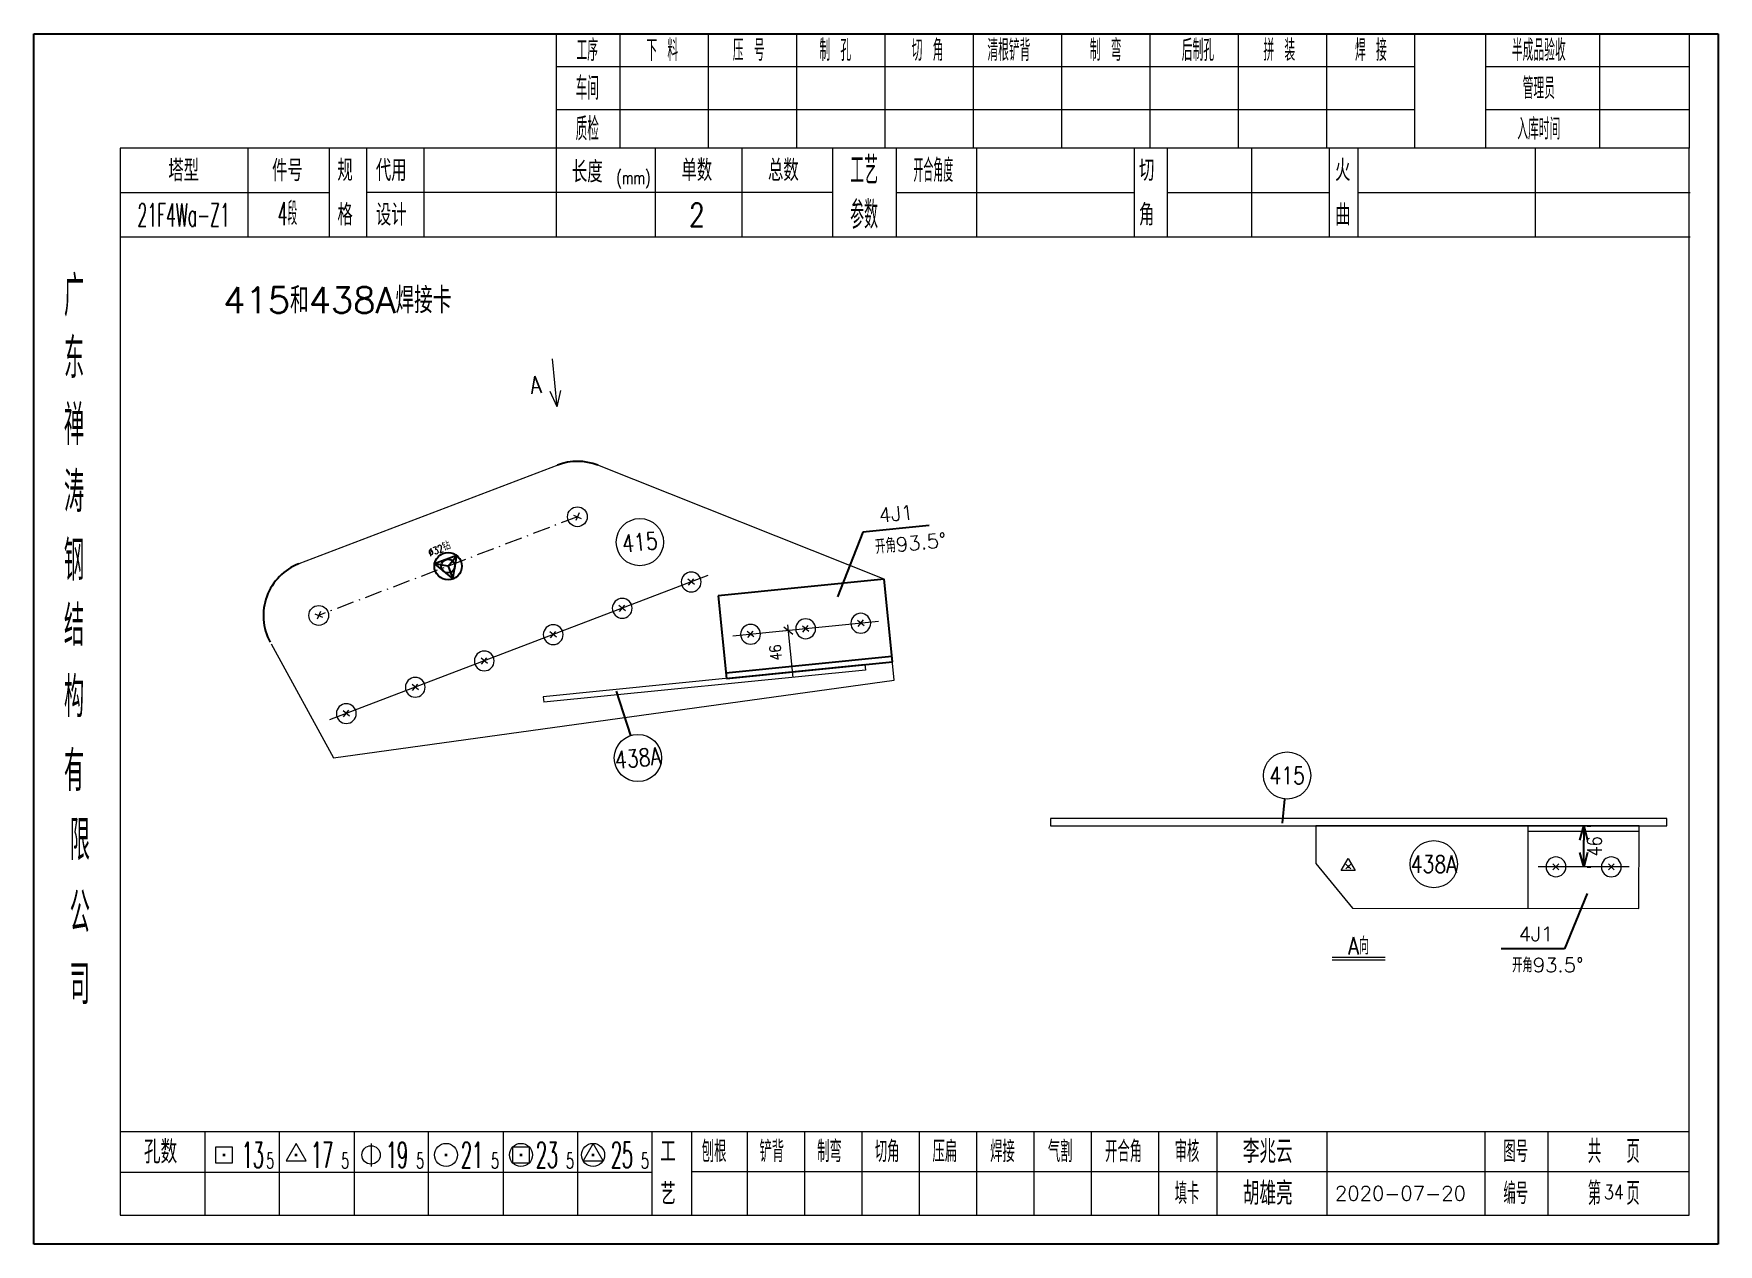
# Model space of a CAD drawing. Extents: x 1310 to 15542, y -76 to 8381.
# Drawn here: x 12128.8 to 12421, y 3663.8 to 3873.7 of the extents above; entities that cross this region are included whole.
import ezdxf
from ezdxf.enums import TextEntityAlignment as Align

# ---------------------------------------------------------------- set-up
doc = ezdxf.new("R2010")
doc.units = 0
doc.header["$MEASUREMENT"] = 0
doc.linetypes.add('一点画线', pattern=[5.2, 3, -1, 0.2, -1])
doc.layers.get('0').update_dxf_attribs({"linetype": 'CONTINUOUS', "lineweight": 25})
doc.layers.get('Defpoints').update_dxf_attribs({"linetype": 'CONTINUOUS'})
for name, color, linetype, lineweight in [('1', 7, 'CONTINUOUS', 25), ('2', 7, 'CONTINUOUS', 25), ('4', 7, 'CONTINUOUS', 25), ('5', 7, 'CONTINUOUS', 25)]:
    doc.layers.add(name, color=color, linetype=linetype, lineweight=lineweight)
doc.styles.add('DimFont', font='simplex.shx', dxfattribs={"width": 0.8, "bigfont": 'gbhzfs.shx'})
doc.styles.add('HZ', font='txt.shx', dxfattribs={"width": 0.7, "oblique": 12, "bigfont": 'hztxt.shx'})
doc.styles.get("Standard").update_dxf_attribs({"font": 'simplex.shx', "width": 0.7, "height": 3, "bigfont": 'gbhzfs.shx'})
doc.dimstyles.new('DHDxfDimStyleOpen30', dxfattribs={"dimtxt": 2.5, "dimasz": 2.5, "dimexe": 1.25, "dimexo": 0.625, "dimtad": 2, "dimtxsty": 'DimFont', "dimblk": 'OPEN30', "dimblk1": 'OPEN30', "dimblk2": 'OPEN30', "dimcen": 2.5, "dimadec": 0, "dimazin": 0, "dimtfac": 1, "dimtmove": 0, "dimatfit": 3, "dimfxl": 0, "dimarcsym": 0})

msp = doc.modelspace()

# ---------------------------------------------------------------- texts
at = {"color": 7, "style": 'HZ', "width": 0.8}
msp.add_text('%%C32钻', height=1.2804, rotation=20.88787, dxfattribs=at).set_placement((12197.55, 3783.053))
at = {"layer": '4', "color": 1, "linetype": 'Continuous', "lineweight": 25}
for s, height, width, p in [('工序', 3.7, 0.7, (12224.842, 3870.871)), ('下 料', 3.7, 0.7, (12237.842, 3870.871)), ('压 号', 3.7, 0.7, (12252.842, 3870.871)), ('制 孔', 3.7, 0.7, (12267.842, 3870.871)), ('切 角', 3.7, 0.7, (12283.842, 3870.871)), ('清根铲背 ', 3.7, 0.7, (12298.842, 3870.871)), (' 制 弯', 3.7, 0.7, (12313.842, 3870.871)), (' 后制孔', 3.7, 0.7, (12329.842, 3870.871)), ('拼 装', 3.7, 0.7, (12344.842, 3870.871)), (' 焊 接', 3.7, 0.7, (12359.842, 3870.871)), ('半成品验收', 3.7, 0.7, (12389.842, 3870.871)), ('车间', 4, 0.7, (12224.842, 3864.271)), ('管理员', 3.7, 0.7, (12389.842, 3864.271)), ('质检', 4, 0.7, (12224.842, 3857.211)), ('入库时间', 3.7, 0.7, (12389.842, 3857.211)), ('(mm)', 2.24, 0.7, (12232.842, 3848.771)), ('工艺', 4.8, 0.7, (12272.842, 3850.031)), ('开合角度', 4, 0.6, (12284.842, 3850.031)), ('4段', 4, 0.5, (12172.842, 3842.541)), ('参数', 4.8, 0.7, (12272.842, 3842.321)), ('21F4Wa-Z1', 4, 0.5, (12154.842, 3842.291)), ('2', 4, 0.8, (12243.842, 3842.321)), ('广', 6.96, 0.7, (12135.842, 3828.241)), ('东', 6.96, 0.7, (12135.842, 3817.451)), ('禅', 6.96, 0.7, (12135.842, 3805.861)), ('涛', 6.96, 0.7, (12135.842, 3794.261)), ('钢', 6.96, 0.7, (12135.842, 3782.371)), ('结', 6.96, 0.7, (12135.842, 3771.061)), ('构', 6.96, 0.7, (12135.842, 3758.681)), ('有', 6.96, 0.7, (12135.842, 3745.871)), ('限', 6.96, 0.7, (12136.842, 3733.871)), ('公', 6.96, 0.7, (12136.842, 3721.331)), ('司', 6.96, 0.7, (12136.842, 3708.851)), ('13', 4.47, 0.5, (12166.842, 3679.271)), ('17', 4.47, 0.5, (12178.842, 3679.271)), ('19', 4.47, 0.5, (12191.842, 3679.271)), ('21', 4.47, 0.5, (12204.842, 3679.271)), ('23', 4.47, 0.5, (12217.842, 3679.271)), ('25', 4.47, 0.5, (12230.842, 3679.271)), ('刨根', 3.7, 0.8, (12246.842, 3679.871)), ('铲背', 3.7, 0.8, (12256.842, 3679.871)), ('制弯', 3.7, 0.8, (12266.842, 3679.871)), ('切角', 3.7, 0.8, (12276.842, 3679.871)), ('压扁', 3.7, 0.8, (12286.842, 3679.871)), ('焊接', 3.7, 0.8, (12296.842, 3679.871)), ('气割', 3.7, 0.8, (12306.842, 3679.871)), ('开合角', 3.7, 0.8, (12317.842, 3679.871)), ('审核', 3.7, 0.8, (12328.842, 3679.871)), ('图号', 3.7, 0.8, (12385.842, 3679.871)), ('共  页', 4, 0.8, (12402.842, 3679.871)), ('5', 2.68, 0.6, (12169.842, 3678.271)), ('5', 2.68, 0.6, (12182.842, 3678.271)), ('5', 2.68, 0.6, (12195.842, 3678.271)), ('5', 2.68, 0.6, (12208.842, 3678.271)), ('5', 2.68, 0.6, (12221.842, 3678.271)), ('5', 2.68, 0.6, (12234.842, 3678.271)), ('第  页', 4, 0.8, (12402.842, 3672.601)), ('填卡', 3.7, 0.8, (12328.842, 3672.601)), ('编号', 3.7, 0.8, (12385.842, 3672.601))]:
    msp.add_text(s, height=height, dxfattribs=dict(at, width=width)).set_placement(p, align=Align.MIDDLE_CENTER)
for s, height, p in [('塔型', 3.7, (12154.842, 3850.001)), ('件号', 3.7, (12172.842, 3850.001)), ('规', 3.7, (12182.842, 3850.031)), ('代用', 3.7, (12190.842, 3850.031)), ('长度', 3.7, (12224.842, 3849.771)), ('单数', 3.7, (12243.842, 3850.031)), ('总数', 3.7, (12258.842, 3850.031)), ('切', 3.7, (12321.842, 3850.031)), ('火', 3.7, (12355.842, 3850.031)), ('格', 3.7, (12182.842, 3842.321)), ('设计', 3.7, (12190.842, 3842.321)), ('角', 3.7, (12321.842, 3842.321)), ('曲', 3.7, (12355.842, 3842.321)), ('4J1', 2.5, (12389.356, 3717.587)), ('开角93.5%%D', 2.5, (12391.394, 3712.202)), ('孔数', 4, (12150.842, 3679.791)), ('工', 3.7, (12238.842, 3679.871)), ('李兆云', 4, (12342.842, 3679.871)), ('胡雄亮', 4, (12342.842, 3672.601)), ('艺', 3.7, (12238.842, 3672.521)), ('2020-07-20', 2.5, (12365.842, 3672.601))]:
    msp.add_text(s, height=height, dxfattribs=at).set_placement(p, align=Align.MIDDLE_CENTER)
at = {"layer": '4', "color": 6, "linetype": 'Continuous', "lineweight": 25}
msp.add_text('415和438A焊接卡', height=4.5, dxfattribs=at).set_placement((12181.511, 3827.506), align=Align.MIDDLE_CENTER)
at = {"layer": '4', "color": 1, "linetype": 'Continuous', "lineweight": 25}
for s, p in [('4J1', (12278.37, 3790.49)), ('开角93.5%%D', (12280.935, 3785.335))]:
    msp.add_text(s, height=2.5, rotation=5.72213, dxfattribs=at).set_placement(p, align=Align.MIDDLE_CENTER)
at = {"layer": '4', "color": 6, "linetype": 'Continuous', "lineweight": 25, "width": 0.8}
msp.add_text('34', height=2.5, dxfattribs=at).set_placement((12402.867, 3672.829), align=Align.MIDDLE_CENTER)
at = {"layer": '5', "color": 1, "linetype": 'Continuous', "lineweight": 13, "width": 0.8}
msp.add_text('A', height=3, rotation=5.72213, dxfattribs=at).set_placement((12214.995, 3812.753), align=Align.MIDDLE_LEFT)
for s, p in [('415', (12233.961, 3785.559)), ('438A', (12233.627, 3748.118))]:
    msp.add_text(s, height=3, rotation=5.72213, dxfattribs=at).set_placement(p, align=Align.MIDDLE_CENTER)
at = {"layer": '5', "color": 8, "linetype": 'Continuous', "lineweight": 13, "width": 0.8}
msp.add_text('46', height=2, rotation=95.72213, dxfattribs=at).set_placement((12259.087, 3766.55), align=Align.BOTTOM_CENTER)
at = {"layer": '5', "color": 1, "linetype": 'Continuous', "lineweight": 13, "width": 0.8}
for s, p in [('415', (12346.199, 3745.08)), ('438A', (12371.636, 3729.704))]:
    msp.add_text(s, height=3, dxfattribs=at).set_placement(p, align=Align.MIDDLE_CENTER)
msp.add_text('A向', height=3, dxfattribs=at).set_placement((12358.59, 3717.041), align=Align.TOP_CENTER)

# ---------------------------------------------------------------- blocks, each defined once
blk = doc.blocks.new('板孔21.5')
at = {"layer": '5', "color": 7, "linetype": 'Continuous', "lineweight": 13}
for p, q in [((-0.3, -0.3), (0.3, 0.3)), ((0.3, -0.3), (-0.3, 0.3))]:
    blk.add_line(p, q, dxfattribs=at)
blk.add_circle((0, 0), 1, dxfattribs=at)
blk = doc.blocks.new('板孔17.5')
at = {"layer": '5', "color": 7, "linetype": 'Continuous', "lineweight": 13}
for p, q in [((0, 1), (-0.866, -0.5)), ((-0.3, -0.3), (0.3, 0.3)), ((0.3, -0.3), (-0.3, 0.3)), ((0.866, -0.5), (0, 1)), ((-0.866, -0.5), (0.866, -0.5))]:
    blk.add_line(p, q, dxfattribs=at)
at = {"layer": '5', "color": 7, "linetype": 'Continuous', "lineweight": 0}
blk.add_circle((0, 0), 0.1, dxfattribs=at)
blk = doc.blocks.new('_OPEN30')
at = {"color": 0, "linetype": 'ByBlock', "lineweight": -2}
for p, q in [((-1, 0.27), (0, 0)), ((0, 0), (-1, -0.27)), ((0, 0), (-1, 0))]:
    blk.add_line(p, q, dxfattribs=at)
blk = doc.blocks.new('*D27')
at = {"color": 0, "linetype": 'Continuous', "lineweight": -2}
for p, q in [((12398.24, 3736.37), (12398.88, 3736.37)), ((12397.63, 3731.74), (12397.63, 3733.87)), ((12398.24, 3729.24), (12398.88, 3729.24))]:
    blk.add_line(p, q, dxfattribs=at)
at = {"layer": 'Defpoints', "color": 0, "linetype": 'Continuous'}
for p in [(12397.62, 3736.37), (12397.63, 3736.37), (12397.62, 3729.24)]:
    blk.add_point(p, dxfattribs=at)
at = {"color": 0, "linetype": 'Continuous', "lineweight": -2, "xscale": 2.5, "yscale": 2.5, "zscale": 2.5}
for p, rotation in [((12397.63, 3736.37), 90), ((12397.63, 3729.24), 270)]:
    blk.add_blockref('_OPEN30', p, dxfattribs=dict(at, rotation=rotation))
at = {"color": 0, "linetype": 'Continuous', "insert": (12399.5, 3732.8), "char_height": 2.5, "attachment_point": 5, "rotation": 90, "style": 'DimFont'}
blk.add_mtext('46', dxfattribs=at)
blk = doc.blocks.new('CTJGK')
at = {"color": 6, "linetype": 'Continuous'}
for p, q in [((0, 209.97), (292.13, 209.97)), ((0, 0), (0, 209.97)), ((292.13, 209.97), (292.13, 0)), ((292.13, 0), (0, 0))]:
    blk.add_line(p, q, dxfattribs=at)

# ---------------------------------------------------------------- dimensions: what is measured, and where the dimension line sits
at = {"color": 0, "linetype": 'Continuous'}
dim = msp.add_linear_dim(base=(12397.626, 3736.371), p1=(12397.618, 3729.237), p2=(12397.618, 3736.371), angle=90, text='46', dimstyle='DHDxfDimStyleOpen30', dxfattribs=at)
dim.commit()
dim.dimension.update_dxf_attribs({"geometry": '*D27', "text_midpoint": (12399.501, 3732.804)})

# ---------------------------------------------------------------- linework, layer by layer
at = {"color": 0, "linetype": 'Continuous'}
for p, q in [((12272.601, 3787.309), (12268.21, 3776.081)), ((12284.1, 3788.461), (12272.601, 3787.309)), ((12276.323, 3779.133), (12247.534, 3776.248)), ((12277.759, 3764.803), (12276.323, 3779.133)), ((12247.534, 3776.248), (12248.97, 3761.918)), ((12248.87, 3762.913), (12277.659, 3765.798)), ((12248.97, 3761.918), (12277.759, 3764.803)), ((12229.836, 3759.698), (12232.351, 3752.015)), ((12345.384, 3736.832), (12345.796, 3741)), ((12398.237, 3724.605), (12394.298, 3714.996)), ((12394.298, 3714.996), (12383.298, 3714.996))]:
    msp.add_line(p, q, dxfattribs=at)
at = {"color": 2}
for p, q in [((12202.197, 3783.24), (12198.354, 3781.774)), ((12201.546, 3779.179), (12202.197, 3783.24)), ((12198.354, 3781.774), (12201.546, 3779.179))]:
    msp.add_line(p, q, dxfattribs=at)
for q in [(12202.197, 3783.24), (12198.354, 3781.774), (12201.546, 3779.179)]:
    msp.add_line((12200.699, 3781.398), q)
for radius in [2.375, 1.187]:
    msp.add_circle((12200.699, 3781.398), radius)
at = {"color": 0, "linetype": 'Continuous'}
for centre, start, end in [((12223.128, 3789.957), 68.30948, 110.88787), ((12178.27, 3772.838), 110.88787, 208.69298)]:
    msp.add_arc(centre, 9.603, start, end, dxfattribs=at)
at = {"layer": '1', "color": 7, "linetype": 'Continuous', "lineweight": 18}
msp.add_line((12219.705, 3798.929), (12174.846, 3781.81), dxfattribs=at)
at = {"layer": '2', "color": 9, "linetype": '一点画线', "lineweight": 13}
msp.add_line((12223.128, 3789.957), (12178.27, 3772.838), dxfattribs=at)
at = {"layer": '4', "color": 1, "linetype": 'Continuous', "lineweight": 18}
for p, q in [((12128.842, 3873.741), (12128.842, 3663.771)), ((12420.972, 3873.741), (12128.842, 3873.741)), ((12219.472, 3873.741), (12219.472, 3853.901)), ((12230.502, 3873.741), (12230.502, 3853.881)), ((12245.812, 3873.741), (12245.812, 3853.881)), ((12261.132, 3873.741), (12261.132, 3853.881)), ((12276.442, 3873.741), (12276.442, 3853.881)), ((12291.752, 3873.741), (12291.752, 3853.881)), ((12307.062, 3873.741), (12307.062, 3853.881)), ((12322.382, 3873.741), (12322.382, 3853.881)), ((12337.692, 3873.741), (12337.692, 3853.881)), ((12353.002, 3873.741), (12353.002, 3853.881)), ((12368.312, 3873.741), (12368.312, 3853.901)), ((12368.312, 3873.741), (12368.312, 3853.881)), ((12380.592, 3873.741), (12380.592, 3853.881)), ((12400.342, 3873.741), (12400.342, 3853.881)), ((12415.922, 3873.741), (12415.922, 3853.881)), ((12420.972, 3843.941), (12420.972, 3873.741)), ((12368.312, 3868.011), (12219.472, 3868.011)), ((12415.922, 3868.011), (12380.592, 3868.011)), ((12368.312, 3860.531), (12219.472, 3860.531)), ((12415.922, 3860.531), (12380.592, 3860.531)), ((12143.852, 3853.881), (12143.852, 3668.821)), ((12415.922, 3853.881), (12143.852, 3853.881)), ((12165.972, 3853.891), (12165.972, 3838.471)), ((12180.122, 3838.471), (12180.122, 3853.881)), ((12186.622, 3838.471), (12186.622, 3853.881)), ((12196.492, 3853.881), (12196.492, 3838.471)), ((12219.472, 3853.901), (12219.472, 3838.471)), ((12236.592, 3853.881), (12236.592, 3838.471)), ((12251.642, 3853.881), (12251.642, 3838.471)), ((12267.342, 3853.881), (12267.342, 3838.471)), ((12278.402, 3853.881), (12278.402, 3838.471)), ((12292.352, 3853.881), (12292.352, 3838.471)), ((12319.652, 3853.881), (12319.652, 3838.471)), ((12325.412, 3853.881), (12325.412, 3838.471)), ((12340.032, 3853.881), (12340.032, 3838.471)), ((12353.492, 3853.881), (12353.492, 3838.471)), ((12358.482, 3853.881), (12358.482, 3838.471)), ((12389.222, 3853.881), (12389.222, 3838.471)), ((12415.922, 3668.821), (12415.922, 3853.881)), ((12180.122, 3846.121), (12143.852, 3846.121)), ((12267.342, 3846.171), (12186.622, 3846.171)), ((12278.402, 3846.171), (12319.652, 3846.171)), ((12325.412, 3846.171), (12353.492, 3846.171)), ((12358.482, 3846.171), (12416.102, 3846.171)), ((12420.972, 3663.771), (12420.972, 3843.941)), ((12416.102, 3838.471), (12143.852, 3838.471)), ((12143.852, 3683.351), (12415.922, 3683.351)), ((12158.542, 3683.351), (12158.542, 3668.821)), ((12171.472, 3668.821), (12171.472, 3683.351)), ((12184.402, 3683.351), (12184.402, 3668.821)), ((12197.322, 3668.821), (12197.322, 3683.351)), ((12210.252, 3683.351), (12210.252, 3668.821)), ((12223.182, 3668.821), (12223.182, 3683.351)), ((12236.102, 3668.821), (12236.102, 3683.351)), ((12242.972, 3668.821), (12242.972, 3683.351)), ((12252.632, 3668.821), (12252.632, 3683.351)), ((12262.572, 3668.821), (12262.572, 3683.351)), ((12272.512, 3668.821), (12272.512, 3683.351)), ((12282.462, 3668.821), (12282.462, 3683.351)), ((12292.402, 3668.821), (12292.402, 3683.351)), ((12302.342, 3668.821), (12302.342, 3683.351)), ((12312.292, 3668.821), (12312.292, 3683.351)), ((12323.932, 3668.821), (12323.932, 3683.351)), ((12334.082, 3668.821), (12334.082, 3683.351)), ((12353.142, 3668.821), (12353.142, 3683.351)), ((12380.522, 3668.821), (12380.522, 3683.351)), ((12391.482, 3668.821), (12391.482, 3683.351)), ((12236.102, 3676.221), (12143.852, 3676.221)), ((12242.932, 3676.381), (12415.922, 3676.381)), ((12143.852, 3668.821), (12415.922, 3668.821)), ((12128.842, 3663.771), (12420.972, 3663.771))]:
    msp.add_line(p, q, dxfattribs=at)
at = {"layer": '4', "color": 7, "linetype": 'Continuous', "lineweight": 13}
for p, q in [((12174.342, 3681.271), (12172.61, 3678.271)), ((12176.074, 3678.271), (12174.342, 3681.271)), ((12187.342, 3681.271), (12187.342, 3677.271)), ((12225.842, 3681.271), (12224.11, 3678.271)), ((12227.574, 3678.271), (12225.842, 3681.271)), ((12160.428, 3677.857), (12160.428, 3680.685)), ((12160.428, 3680.685), (12163.256, 3680.685)), ((12161.642, 3679.071), (12162.042, 3679.471)), ((12162.042, 3679.071), (12161.642, 3679.471)), ((12163.256, 3680.685), (12163.256, 3677.857)), ((12172.61, 3678.271), (12176.074, 3678.271)), ((12174.142, 3679.071), (12174.542, 3679.471)), ((12174.542, 3679.071), (12174.142, 3679.471)), ((12200.142, 3679.071), (12200.542, 3679.471)), ((12200.542, 3679.071), (12200.142, 3679.471)), ((12211.928, 3677.857), (12211.928, 3680.685)), ((12211.928, 3680.685), (12214.756, 3680.685)), ((12213.142, 3679.071), (12213.542, 3679.471)), ((12213.542, 3679.071), (12213.142, 3679.471)), ((12214.756, 3680.685), (12214.756, 3677.857)), ((12224.11, 3678.271), (12227.574, 3678.271)), ((12225.642, 3679.071), (12226.042, 3679.471)), ((12226.042, 3679.071), (12225.642, 3679.471)), ((12163.256, 3677.857), (12160.428, 3677.857)), ((12214.756, 3677.857), (12211.928, 3677.857))]:
    msp.add_line(p, q, dxfattribs=at)
for centre, radius in [((12187.342, 3679.271), 1.6), ((12200.342, 3679.271), 2), ((12213.342, 3679.271), 2), ((12225.842, 3679.271), 2)]:
    msp.add_circle(centre, radius, dxfattribs=at)
at = {"layer": '5', "color": 7, "linetype": 'Continuous', "lineweight": 13}
for p, q in [((12219.621, 3808.995), (12218.784, 3817.353)), ((12219.621, 3808.995), (12218.413, 3811.688)), ((12219.621, 3808.995), (12220.271, 3811.874)), ((12276.323, 3779.133), (12226.677, 3798.88)), ((12278.077, 3761.616), (12276.323, 3779.133)), ((12170.029, 3767.909), (12180.848, 3748.126)), ((12272.98, 3764.324), (12217.204, 3758.735)), ((12273.076, 3763.366), (12217.3, 3757.777)), ((12272.98, 3764.324), (12273.076, 3763.366)), ((12180.848, 3748.126), (12278.077, 3761.616)), ((12217.204, 3758.735), (12217.3, 3757.777)), ((12412.032, 3737.651), (12305.148, 3737.651)), ((12305.148, 3737.651), (12305.148, 3736.371)), ((12305.148, 3736.371), (12412.032, 3736.371)), ((12407.229, 3736.371), (12351.174, 3736.371)), ((12351.174, 3736.371), (12351.174, 3729.828)), ((12407.229, 3736.371), (12351.174, 3736.371)), ((12388.007, 3722.064), (12388.024, 3736.394)), ((12407.213, 3722.041), (12407.229, 3736.371)), ((12412.032, 3736.371), (12412.032, 3737.651)), ((12407.229, 3735.371), (12388.023, 3735.371)), ((12351.174, 3729.828), (12357.556, 3722.1)), ((12357.556, 3722.1), (12407.213, 3722.041)), ((12363.19, 3713.541), (12353.99, 3713.541)), ((12363.19, 3713.041), (12353.99, 3713.041))]:
    msp.add_line(p, q, dxfattribs=at)
at = {"layer": '5', "color": 94, "linetype": 'Continuous', "lineweight": 13}
for p, q in [((12245.756, 3779.749), (12180.158, 3754.715)), ((12275.345, 3771.797), (12250.072, 3769.267)), ((12405.517, 3729.227), (12389.72, 3729.246))]:
    msp.add_line(p, q, dxfattribs=at)
at = {"layer": '5', "color": 8, "linetype": 'Continuous', "lineweight": 13}
for p, q in [((12262.708, 3770.532), (12258.728, 3770.133)), ((12258.949, 3770.866), (12260.497, 3769.6)), ((12260.541, 3762.073), (12259.623, 3771.228))]:
    msp.add_line(p, q, dxfattribs=at)
at = {"layer": '5', "color": 7, "linetype": 'Continuous', "lineweight": 13}
for centre in [(12233.961, 3785.559), (12233.627, 3748.118), (12346.199, 3745.08), (12371.636, 3729.704)]:
    msp.add_circle(centre, 4.1, dxfattribs=at)

# ---------------------------------------------------------------- block references
at = {"color": 0, "linetype": 'Continuous'}
msp.add_blockref('CTJGK', (12128.842, 3663.771), dxfattribs=at)
at = {"layer": '1', "color": 7, "linetype": 'Continuous', "lineweight": 0, "xscale": 1.720502920970678, "yscale": 1.72050292097083, "zscale": 1.720502920970603, "rotation": 200.8878747315923}
for p in [(12223.128, 3789.957), (12178.27, 3772.838)]:
    msp.add_blockref('板孔21.5', p, dxfattribs=at)
at = {"layer": '5', "color": 1, "linetype": 'Continuous', "lineweight": 13, "xscale": -1.72051157227575, "yscale": 1.720511572275427, "zscale": 1.720511572275882, "rotation": 5.722127558654116}
for p in [(12242.863, 3778.645), (12230.9, 3774.08), (12253.153, 3769.575), (12262.708, 3770.532), (12272.263, 3771.488), (12218.938, 3769.514), (12206.976, 3764.949), (12195.013, 3760.384), (12183.051, 3755.819)]:
    msp.add_blockref('板孔21.5', p, dxfattribs=at)
at = {"layer": '5', "color": 1, "linetype": 'Continuous', "lineweight": 13}
for name, p, xscale, yscale, zscale in [('板孔17.5', (12356.806, 3729.285), -1.400416396038054, 1.400416396038054, 1.400416396038509), ('板孔21.5', (12392.817, 3729.242), -1.720511572275427, 1.720511572275427, 1.720511572275882), ('板孔21.5', (12402.42, 3729.231), -1.720511572275427, 1.720511572275427, 1.720511572275882)]:
    msp.add_blockref(name, p, dxfattribs=dict(at, xscale=xscale, yscale=yscale, zscale=zscale))

msp.set_redraw_order([(e.dxf.handle, doc.entitydb.next_handle()) for e in msp.query("TEXT MTEXT ATTDEF DIMENSION ARC_DIMENSION")])  # texts and dimensions are drawn at this point

doc.saveas('drawing.dxf')
